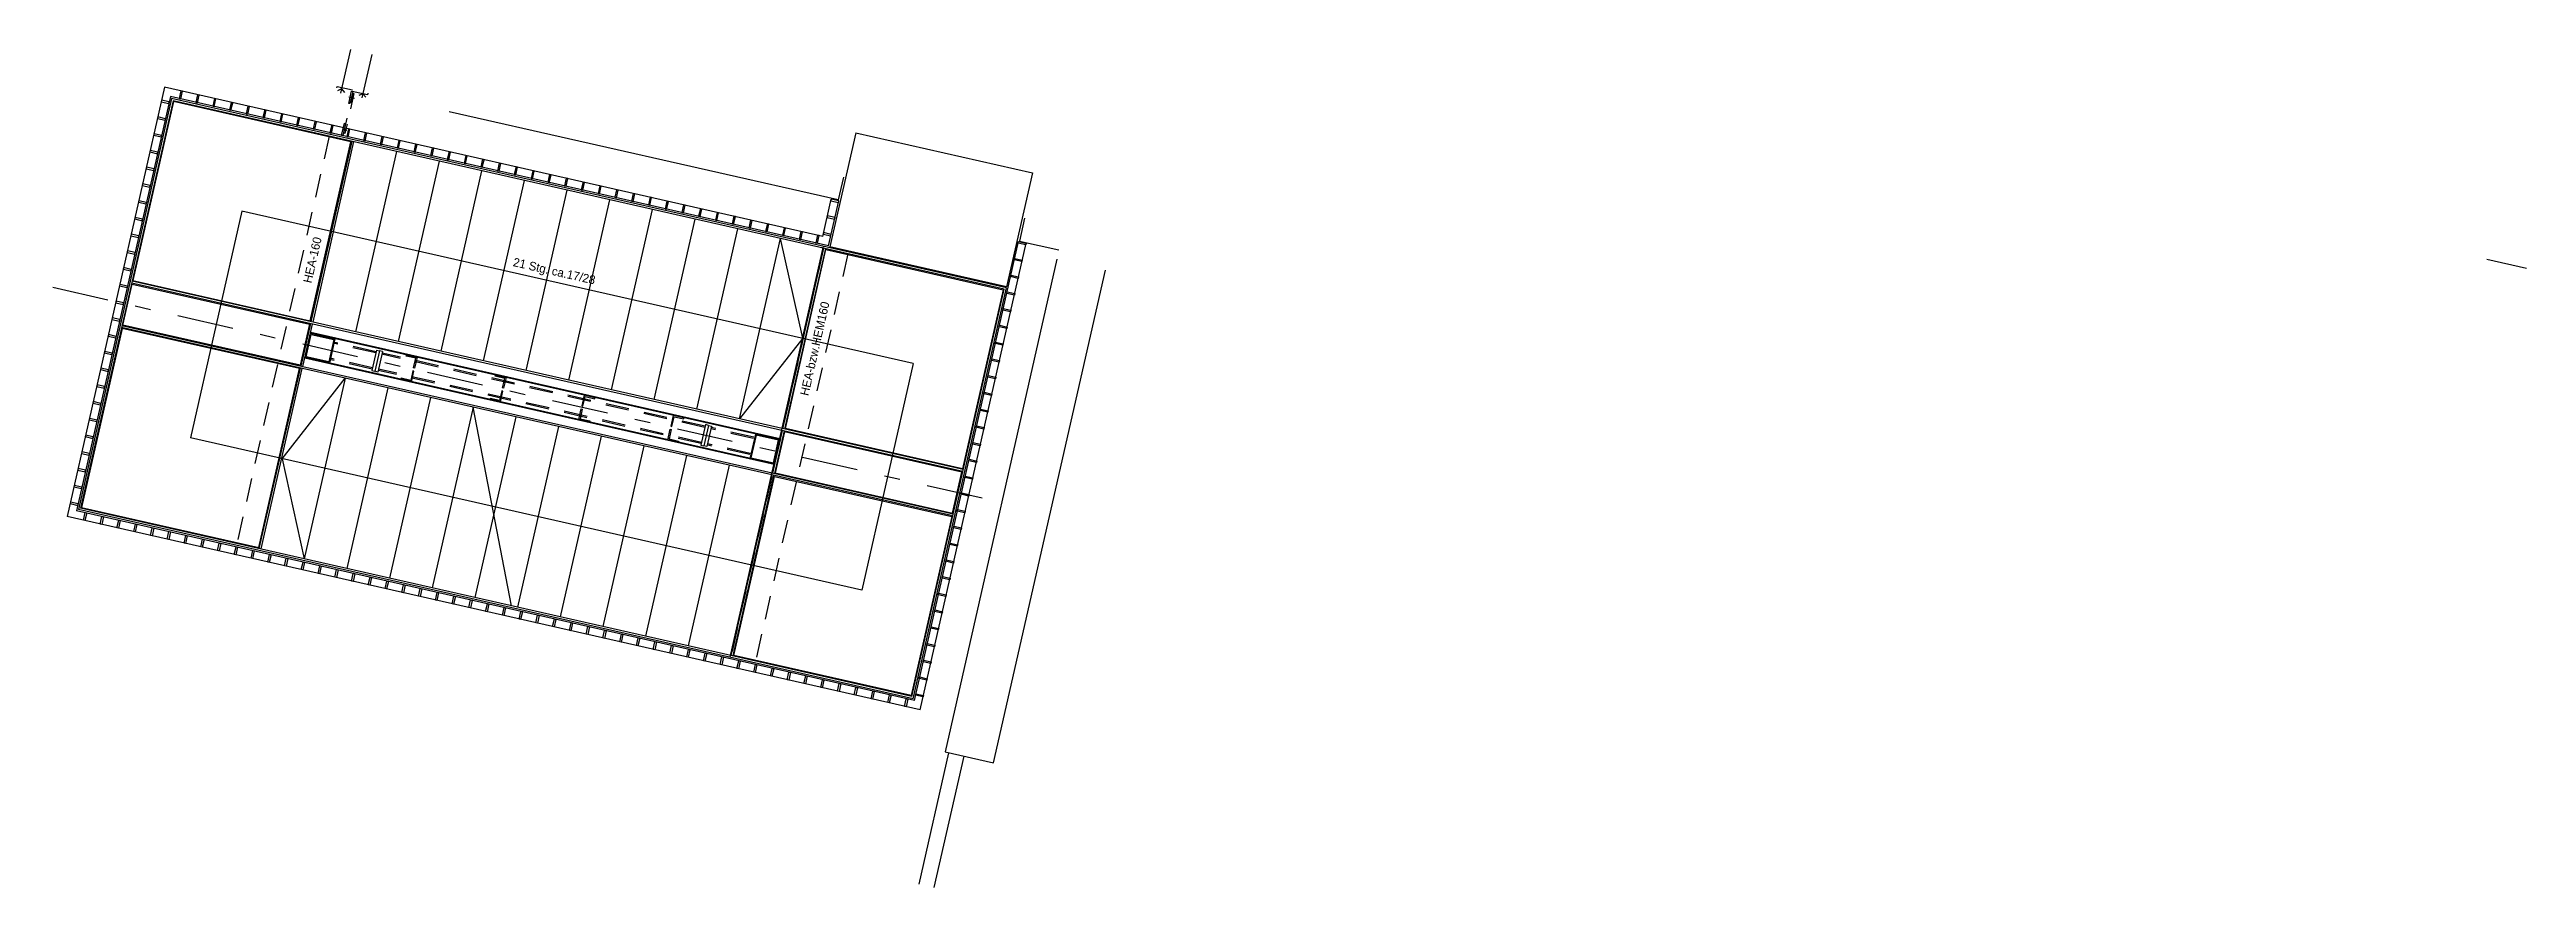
# Model space of a CAD drawing. Header units: metres. Extents: x -7 to 99688, y -10762 to -90.
# Drawn here: x 133.42 to 149.28, y -127.79 to -122.42 of the extents above; entities that cross this region are included whole.
import ezdxf

# ---------------------------------------------------------------- set-up
doc = ezdxf.new("R2010")
doc.units = ezdxf.units.M
doc.header["$LTSCALE"] = 0.03
for name, pattern in [('G1', [0.18, 0.12, -0.06]), ('STRICHLINIE', [0.75, 0.5, -0.25]), ('STRICHPUNKT', [24, 12, -6, 0, -6])]:
    doc.linetypes.add(name, pattern=pattern)
for name, color, linetype in [('A_ACHSEN', 1, 'STRICHPUNKT'), ('A_ansicht', 9, 'CONTINUOUS'), ('A_ansicht_verdeckt', 8, 'STRICHLINIE'), ('A_Gitterrost', 3, 'CONTINUOUS'), ('A_Stahl', 5, 'CONTINUOUS'), ('A_text', 5, 'CONTINUOUS'), ('A_türen', 9, 'CONTINUOUS'), ('A_wände', 6, 'CONTINUOUS'), ('CKMA0002', 2, 'CONTINUOUS')]:
    doc.layers.add(name, color=color, linetype=linetype)
doc.styles.get("Standard").update_dxf_attribs({"font": 'txt', "height": 1})

msp = doc.modelspace()

# ---------------------------------------------------------------- texts
at = {"layer": 'A_text', "color": 3, "char_height": 0.055125, "attachment_point": 1}
for s, insert, rotation in [('HEA-160', (135.04718, -123.9097), 77.221097), ('21 Stg. ca.17/28', (136.39987, -123.75456), 347.221097), ('HEA-bzw.HEM160', (138.22841, -124.63123), 77.221097)]:
    msp.add_mtext(s, dxfattribs=dict(at, insert=insert, rotation=rotation))

# ---------------------------------------------------------------- linework, layer by layer
at = {"layer": 'A_ACHSEN'}
msp.add_line((139.39469, -125.29633), (133.42411, -123.94216), dxfattribs=at)
at = {"layer": 'A_ansicht'}
for p, q in [((134.16063, -122.6634), (133.53688, -125.41355)), ((134.19834, -122.72322), (133.5967, -125.37585)), ((138.37395, -123.61901), (134.16063, -122.6634)), ((138.41166, -123.67883), (134.19834, -122.72322)), ((135.35936, -123.00911), (135.09703, -124.16573)), ((135.37106, -123.01176), (135.10873, -124.16838)), ((135.38425, -124.23087), (135.64658, -123.07425)), ((135.65732, -124.29281), (135.91965, -123.13619)), ((135.93038, -124.35474), (136.19271, -123.19812)), ((136.20345, -124.41667), (136.46578, -123.26005)), ((136.47651, -124.47861), (136.73884, -123.32199)), ((134.65586, -123.45761), (134.32651, -124.90973)), ((138.95423, -124.43251), (134.65586, -123.45761)), ((136.74958, -124.54054), (137.01191, -123.38392)), ((137.02264, -124.60247), (137.28497, -123.44585)), ((137.29571, -124.6644), (137.55804, -123.50778)), ((138.37395, -123.61901), (138.42815, -123.38008)), ((138.41166, -123.67883), (138.47714, -123.39119)), ((137.56877, -124.72634), (137.8311, -123.56972)), ((137.78267, -126.315), (138.37988, -123.68188)), ((137.84183, -124.78827), (138.10416, -123.63165)), ((138.24631, -124.27092), (138.10417, -123.63165)), ((138.96073, -126.59245), (139.62738, -123.65208)), ((138.99843, -126.65227), (139.67614, -123.66313)), ((138.37967, -123.69414), (138.11734, -124.85076)), ((138.39137, -123.69679), (138.12904, -124.85341)), ((135.09437, -124.17743), (135.03244, -124.4505)), ((135.10608, -124.18009), (135.04414, -124.45315)), ((138.09897, -124.92042), (135.09524, -124.23915)), ((138.24631, -124.27092), (137.84184, -124.78827)), ((134.76678, -125.61846), (135.02975, -124.46199)), ((134.77848, -125.62113), (135.04145, -124.46465)), ((138.06358, -125.07646), (135.05985, -124.39519)), ((138.95401, -124.43349), (138.62488, -125.88463)), ((134.91298, -125.04275), (135.31701, -124.52735)), ((135.31701, -124.52735), (135.05468, -125.68397)), ((135.59007, -124.58928), (135.32775, -125.7459)), ((135.86314, -124.65122), (135.60081, -125.80783)), ((136.1362, -124.71315), (135.87387, -125.86977)), ((136.38234, -125.98509), (136.13618, -124.71315)), ((136.40927, -124.77508), (136.14694, -125.9317)), ((138.62488, -125.88463), (134.32651, -124.90973)), ((136.68233, -124.83701), (136.42, -125.99363)), ((136.9554, -124.89895), (136.69307, -126.05557)), ((138.11468, -124.86246), (138.05275, -125.13553)), ((138.12639, -124.86512), (138.06445, -125.13818)), ((134.91298, -125.04275), (135.05468, -125.68397)), ((137.22846, -124.96088), (136.96613, -126.1175)), ((137.50153, -125.02281), (137.2392, -126.17943)), ((137.77459, -125.08475), (137.51226, -126.24137)), ((137.78853, -126.30383), (138.05022, -125.14706)), ((137.80024, -126.30647), (138.06193, -125.14971)), ((138.99843, -126.65227), (133.53688, -125.41355)), ((138.96073, -126.59245), (133.5967, -125.37585))]:
    msp.add_line(p, q, dxfattribs=at)
at = {"layer": 'A_ansicht', "color": 2}
for p, q in [((134.20588, -122.73518), (133.60866, -125.36831)), ((139.5504, -123.94736), (134.20588, -122.73518)), ((134.21493, -122.74954), (133.62302, -125.35926)), ((139.53604, -123.95641), (134.21493, -122.74954)), ((139.27105, -125.12474), (133.94994, -123.91787)), ((139.27371, -125.11303), (133.9526, -123.90616)), ((138.94414, -126.56613), (139.53604, -123.95641)), ((138.95319, -126.58048), (139.5504, -123.94736)), ((139.20647, -125.4095), (133.88535, -124.20264)), ((139.20912, -125.3978), (133.88801, -124.19094)), ((138.95319, -126.58048), (133.60866, -125.36831)), ((138.94414, -126.56613), (133.62302, -125.35926))]:
    msp.add_line(p, q, dxfattribs=at)
at = {"layer": 'A_ansicht', "linetype": 'G1', "ltscale": 0.2}
for points in [[(135.26632, -122.65784), (135.46136, -122.70208), (135.45919, -122.71165), (135.26415, -122.66741)], [(135.3664, -122.70257), (135.37329, -122.70413), (135.31533, -122.95965), (135.30845, -122.95809)], [(135.35823, -122.68875), (135.36511, -122.69031), (135.34742, -122.76833), (135.34053, -122.76677)], [(135.31174, -122.89372), (135.31863, -122.89528), (135.30093, -122.9733), (135.29404, -122.97173)]]:
    msp.add_lwpolyline(points, close=True, dxfattribs=at)
at = {"layer": 'A_ansicht_verdeckt', "linetype": 'STRICHLINIE', "ltscale": 10}
for p, q in [((135.21502, -122.97637), (134.62312, -125.58609)), ((138.37967, -123.69414), (137.78776, -126.30385)), ((138.5357, -123.72953), (137.9438, -126.33924)), ((135.51264, -124.36505), (135.23957, -124.30311)), ((135.51441, -124.35724), (135.24134, -124.29531)), ((135.48919, -124.46842), (135.21613, -124.40649)), ((135.49096, -124.46062), (135.2179, -124.39868)), ((135.51673, -124.347), (135.48687, -124.47866)), ((135.48687, -124.47866), (135.50637, -124.48308)), ((135.53623, -124.35143), (135.50637, -124.48308)), ((135.51673, -124.347), (135.53623, -124.35143)), ((135.55574, -124.35585), (135.52588, -124.48751)), ((137.59571, -124.94619), (135.5282, -124.47727)), ((137.59748, -124.93839), (135.52997, -124.46947)), ((135.55574, -124.35585), (135.53623, -124.35143)), ((137.61916, -124.84282), (135.55165, -124.37389)), ((137.62093, -124.83502), (135.55342, -124.36609)), ((135.52588, -124.48751), (135.50637, -124.48308)), ((137.62325, -124.82478), (137.59339, -124.95643)), ((137.59339, -124.95643), (137.61289, -124.96086)), ((137.64275, -124.8292), (137.61289, -124.96086)), ((137.64275, -124.8292), (137.62325, -124.82478)), ((137.66226, -124.83362), (137.6324, -124.96528)), ((137.90778, -125.01697), (137.63472, -124.95504)), ((137.90955, -125.00917), (137.63649, -124.94724)), ((137.64275, -124.8292), (137.66226, -124.83362)), ((137.93123, -124.9136), (137.65817, -124.85167)), ((137.933, -124.9058), (137.65993, -124.84386)), ((137.6324, -124.96528), (137.61289, -124.96086))]:
    msp.add_line(p, q, dxfattribs=at)
at = {"layer": 'A_Gitterrost'}
for p, q in [((135.33946, -122.72551), (135.37566, -122.73372)), ((135.30003, -122.93208), (135.32726, -122.93825)), ((138.58622, -122.95438), (138.4203, -123.68592)), ((138.58622, -122.95438), (139.71742, -123.21094)), ((139.71742, -123.21094), (139.5515, -123.94249)), ((139.5515, -123.94249), (138.4203, -123.68592))]:
    msp.add_line(p, q, dxfattribs=at)
for points in [[(133.95834, -123.90234), (135.09326, -124.15975), (135.35337, -123.01288), (134.21846, -122.75547)], [(139.26994, -125.10705), (138.13502, -124.84964), (138.39514, -123.70277), (139.53006, -123.96018)], [(135.02867, -124.44452), (133.89375, -124.18711), (133.95347, -123.9238), (135.08839, -124.1812)], [(135.02372, -124.46596), (133.88889, -124.20857), (133.62877, -125.35544), (134.7636, -125.61282)], [(135.09569, -124.2372), (138.09942, -124.91847), (138.09986, -124.91652), (135.09613, -124.23526)], [(135.05941, -124.39714), (138.06314, -125.07841), (138.0627, -125.08036), (135.05897, -124.39909)], [(138.07044, -125.13441), (139.20535, -125.39182), (139.26507, -125.12851), (138.13016, -124.8711)], [(138.06565, -125.15589), (139.20048, -125.41328), (138.94037, -126.56015), (137.80553, -126.30276)]]:
    msp.add_lwpolyline(points, close=True, dxfattribs=at)
for points in [[(135.67328, -124.53432), (135.74154, -124.5498), (135.75703, -124.48154), (135.7502, -124.47999), (135.73626, -124.54143), (135.67483, -124.52749), (135.67328, -124.53432)], [(135.70867, -124.37828), (135.77693, -124.39377), (135.76145, -124.46203), (135.75462, -124.46048), (135.76856, -124.39904), (135.70712, -124.38511), (135.70867, -124.37828)], [(136.24282, -124.6635), (136.31108, -124.67898), (136.32657, -124.61071), (136.31974, -124.60916), (136.3058, -124.6706), (136.24436, -124.65667), (136.24282, -124.6635)], [(136.27821, -124.50746), (136.34647, -124.52294), (136.33099, -124.59121), (136.32416, -124.58966), (136.3381, -124.52822), (136.27666, -124.51429), (136.27821, -124.50746)], [(136.91601, -124.65212), (136.84774, -124.63663), (136.83226, -124.7049), (136.83909, -124.70645), (136.85302, -124.64501), (136.91446, -124.65894), (136.91601, -124.65212)], [(136.88062, -124.80815), (136.81235, -124.79267), (136.82784, -124.7244), (136.83466, -124.72595), (136.82073, -124.78739), (136.88217, -124.80133), (136.88062, -124.80815)], [(137.48555, -124.78129), (137.41728, -124.76581), (137.4018, -124.83408), (137.40863, -124.83562), (137.42256, -124.77418), (137.484, -124.78812), (137.48555, -124.78129)], [(137.45016, -124.93733), (137.38189, -124.92185), (137.39738, -124.85358), (137.4042, -124.85513), (137.39027, -124.91657), (137.45171, -124.9305), (137.45016, -124.93733)]]:
    msp.add_lwpolyline(points, dxfattribs=at)
at = {"layer": 'A_Stahl'}
for points in [[(134.26513, -122.68709), (134.25407, -122.73585), (134.26382, -122.73807), (134.27488, -122.6893), (134.26513, -122.68709)], [(134.3724, -122.71142), (134.36135, -122.76019), (134.3711, -122.7624), (134.38216, -122.71364), (134.3724, -122.71142)], [(134.47968, -122.73575), (134.46862, -122.78452), (134.47837, -122.78673), (134.48943, -122.73797), (134.47968, -122.73575)], [(134.16626, -122.86463), (134.1175, -122.85357), (134.11529, -122.86332), (134.16405, -122.87438), (134.16626, -122.86463)], [(134.19059, -122.75736), (134.14183, -122.7463), (134.13962, -122.75605), (134.18838, -122.76711), (134.19059, -122.75736)], [(134.58696, -122.76009), (134.5759, -122.80885), (134.58565, -122.81106), (134.59671, -122.7623), (134.58696, -122.76009)], [(134.69423, -122.78442), (134.68317, -122.83318), (134.69292, -122.83539), (134.70398, -122.78663), (134.69423, -122.78442)], [(134.80151, -122.80875), (134.79045, -122.85751), (134.8002, -122.85972), (134.81126, -122.81096), (134.80151, -122.80875)], [(134.90878, -122.83308), (134.89772, -122.88184), (134.90747, -122.88405), (134.91853, -122.83529), (134.90878, -122.83308)], [(135.01606, -122.85741), (135.005, -122.90617), (135.01475, -122.90838), (135.02581, -122.85962), (135.01606, -122.85741)], [(135.12333, -122.88174), (135.11227, -122.9305), (135.12203, -122.93271), (135.13308, -122.88395), (135.12333, -122.88174)], [(134.14193, -122.97191), (134.09317, -122.96085), (134.09096, -122.9706), (134.13972, -122.98166), (134.14193, -122.97191)], [(135.23061, -122.90607), (135.21955, -122.95483), (135.2293, -122.95704), (135.24036, -122.90828), (135.23061, -122.90607)], [(135.33788, -122.9304), (135.32682, -122.97916), (135.33658, -122.98137), (135.34764, -122.93261), (135.33788, -122.9304)], [(135.44516, -122.95473), (135.4341, -123.00349), (135.44385, -123.00571), (135.45491, -122.95694), (135.44516, -122.95473)], [(135.55243, -122.97906), (135.54137, -123.02782), (135.55113, -123.03004), (135.56219, -122.98127), (135.55243, -122.97906)], [(135.65971, -123.00339), (135.64865, -123.05216), (135.6584, -123.05437), (135.66946, -123.00561), (135.65971, -123.00339)], [(135.76698, -123.02772), (135.75593, -123.07649), (135.76568, -123.0787), (135.77674, -123.02994), (135.76698, -123.02772)], [(135.87426, -123.05206), (135.8632, -123.10082), (135.87295, -123.10303), (135.88401, -123.05427), (135.87426, -123.05206)], [(134.09327, -123.18646), (134.04451, -123.1754), (134.0423, -123.18515), (134.09106, -123.19621), (134.09327, -123.18646)], [(134.1176, -123.07918), (134.06884, -123.06812), (134.06663, -123.07787), (134.11539, -123.08893), (134.1176, -123.07918)], [(135.98154, -123.07639), (135.97048, -123.12515), (135.98023, -123.12736), (135.99129, -123.0786), (135.98154, -123.07639)], [(136.08881, -123.10072), (136.07775, -123.14948), (136.0875, -123.15169), (136.09856, -123.10293), (136.08881, -123.10072)], [(136.19609, -123.12505), (136.18503, -123.17381), (136.19478, -123.17602), (136.20584, -123.12726), (136.19609, -123.12505)], [(136.30336, -123.14938), (136.2923, -123.19814), (136.30205, -123.20035), (136.31311, -123.15159), (136.30336, -123.14938)], [(136.41064, -123.17371), (136.39958, -123.22247), (136.40933, -123.22468), (136.42039, -123.17592), (136.41064, -123.17371)], [(136.51791, -123.19804), (136.50685, -123.2468), (136.51661, -123.24901), (136.52767, -123.20025), (136.51791, -123.19804)], [(134.06894, -123.29373), (134.02018, -123.28267), (134.01797, -123.29242), (134.06673, -123.30348), (134.06894, -123.29373)], [(136.62519, -123.22237), (136.61413, -123.27113), (136.62388, -123.27334), (136.63494, -123.22458), (136.62519, -123.22237)], [(136.73246, -123.2467), (136.7214, -123.29546), (136.73116, -123.29768), (136.74222, -123.24891), (136.73246, -123.2467)], [(136.83974, -123.27103), (136.82868, -123.31979), (136.83843, -123.32201), (136.84949, -123.27324), (136.83974, -123.27103)], [(136.94701, -123.29536), (136.93595, -123.34413), (136.94571, -123.34634), (136.95677, -123.29758), (136.94701, -123.29536)], [(137.05429, -123.31969), (137.04323, -123.36846), (137.05298, -123.37067), (137.06404, -123.32191), (137.05429, -123.31969)], [(137.16157, -123.34403), (137.15051, -123.39279), (137.16026, -123.395), (137.17132, -123.34624), (137.16157, -123.34403)], [(137.26884, -123.36836), (137.25778, -123.41712), (137.26753, -123.41933), (137.27859, -123.37057), (137.26884, -123.36836)], [(134.02028, -123.50828), (133.97152, -123.49722), (133.9693, -123.50698), (134.01807, -123.51804), (134.02028, -123.50828)], [(134.04461, -123.40101), (133.99585, -123.38995), (133.99364, -123.3997), (134.0424, -123.41076), (134.04461, -123.40101)], [(137.37612, -123.39269), (137.36506, -123.44145), (137.37481, -123.44366), (137.38587, -123.3949), (137.37612, -123.39269)], [(137.48339, -123.41702), (137.47233, -123.46578), (137.48208, -123.46799), (137.49314, -123.41923), (137.48339, -123.41702)], [(137.59067, -123.44135), (137.57961, -123.49011), (137.58936, -123.49232), (137.60042, -123.44356), (137.59067, -123.44135)], [(137.69794, -123.46568), (137.68688, -123.51444), (137.69663, -123.51665), (137.70769, -123.46789), (137.69794, -123.46568)], [(137.80522, -123.49001), (137.79416, -123.53877), (137.80391, -123.54098), (137.81497, -123.49222), (137.80522, -123.49001)], [(137.91249, -123.51434), (137.90143, -123.5631), (137.91119, -123.56531), (137.92225, -123.51655), (137.91249, -123.51434)], [(138.45281, -123.49847), (138.40405, -123.48741), (138.40183, -123.49716), (138.45059, -123.50822), (138.45281, -123.49847)], [(138.47714, -123.39119), (138.42838, -123.38013), (138.42616, -123.38989), (138.47493, -123.40095), (138.47714, -123.39119)], [(133.99595, -123.61556), (133.94719, -123.6045), (133.94497, -123.61425), (133.99374, -123.62531), (133.99595, -123.61556)], [(138.01977, -123.53867), (138.00871, -123.58743), (138.01846, -123.58965), (138.02952, -123.54088), (138.01977, -123.53867)], [(138.12704, -123.563), (138.11598, -123.61176), (138.12574, -123.61398), (138.1368, -123.56521), (138.12704, -123.563)], [(138.23432, -123.58733), (138.22326, -123.6361), (138.23301, -123.63831), (138.24407, -123.58955), (138.23432, -123.58733)], [(138.34159, -123.61166), (138.33053, -123.66043), (138.34029, -123.66264), (138.35135, -123.61388), (138.34159, -123.61166)], [(138.42848, -123.60574), (138.37971, -123.59468), (138.3775, -123.60444), (138.42626, -123.6155), (138.42848, -123.60574)], [(139.62738, -123.65208), (139.67614, -123.66313), (139.67393, -123.67289), (139.62516, -123.66183), (139.62738, -123.65208)], [(133.94729, -123.83011), (133.89852, -123.81905), (133.89631, -123.8288), (133.94507, -123.83986), (133.94729, -123.83011)], [(133.97162, -123.72283), (133.92286, -123.71177), (133.92064, -123.72153), (133.9694, -123.73259), (133.97162, -123.72283)], [(139.60304, -123.75935), (139.65181, -123.77041), (139.64959, -123.78016), (139.60083, -123.7691), (139.60304, -123.75935)], [(133.92295, -123.93738), (133.87419, -123.92632), (133.87198, -123.93608), (133.92074, -123.94714), (133.92295, -123.93738)], [(139.55438, -123.9739), (139.60314, -123.98496), (139.60093, -123.99471), (139.55217, -123.98365), (139.55438, -123.9739)], [(139.57871, -123.86663), (139.62748, -123.87769), (139.62526, -123.88744), (139.5765, -123.87638), (139.57871, -123.86663)], [(133.87429, -124.15194), (133.82553, -124.14088), (133.82332, -124.15063), (133.87208, -124.16169), (133.87429, -124.15194)], [(133.89862, -124.04466), (133.84986, -124.0336), (133.84765, -124.04335), (133.89641, -124.05441), (133.89862, -124.04466)], [(139.53005, -124.08118), (139.57881, -124.09224), (139.5766, -124.10199), (139.52784, -124.09093), (139.53005, -124.08118)], [(133.84996, -124.25921), (133.8012, -124.24815), (133.79899, -124.2579), (133.84775, -124.26896), (133.84996, -124.25921)], [(139.48139, -124.29573), (139.53015, -124.30679), (139.52794, -124.31654), (139.47918, -124.30548), (139.48139, -124.29573)], [(139.50572, -124.18845), (139.55448, -124.19951), (139.55227, -124.20926), (139.50351, -124.1982), (139.50572, -124.18845)], [(133.8013, -124.47376), (133.75254, -124.4627), (133.75033, -124.47245), (133.79909, -124.48351), (133.8013, -124.47376)], [(133.82563, -124.36649), (133.77687, -124.35543), (133.77466, -124.36518), (133.82342, -124.37624), (133.82563, -124.36649)], [(139.45706, -124.403), (139.50582, -124.41406), (139.50361, -124.42381), (139.45485, -124.41276), (139.45706, -124.403)], [(133.77697, -124.58104), (133.72821, -124.56998), (133.726, -124.57973), (133.77476, -124.59079), (133.77697, -124.58104)], [(139.4084, -124.61755), (139.45716, -124.62861), (139.45495, -124.63837), (139.40619, -124.62731), (139.4084, -124.61755)], [(139.43273, -124.51028), (139.48149, -124.52134), (139.47928, -124.53109), (139.43052, -124.52003), (139.43273, -124.51028)], [(133.72831, -124.79559), (133.67955, -124.78453), (133.67733, -124.79428), (133.7261, -124.80534), (133.72831, -124.79559)], [(133.75264, -124.68831), (133.70388, -124.67725), (133.70167, -124.68701), (133.75043, -124.69806), (133.75264, -124.68831)], [(139.38407, -124.72483), (139.43283, -124.73589), (139.43062, -124.74564), (139.38186, -124.73458), (139.38407, -124.72483)], [(133.70398, -124.90286), (133.65522, -124.8918), (133.653, -124.90156), (133.70177, -124.91262), (133.70398, -124.90286)], [(139.33541, -124.93938), (139.38417, -124.95044), (139.38196, -124.96019), (139.33319, -124.94913), (139.33541, -124.93938)], [(139.35974, -124.8321), (139.4085, -124.84316), (139.40629, -124.85292), (139.35752, -124.84186), (139.35974, -124.8321)], [(133.65532, -125.11741), (133.60655, -125.10635), (133.60434, -125.11611), (133.6531, -125.12717), (133.65532, -125.11741)], [(133.67965, -125.01014), (133.63088, -124.99908), (133.62867, -125.00883), (133.67743, -125.01989), (133.67965, -125.01014)], [(139.31107, -125.04666), (139.35984, -125.05771), (139.35762, -125.06747), (139.30886, -125.05641), (139.31107, -125.04666)], [(133.63098, -125.22469), (133.58222, -125.21363), (133.58001, -125.22338), (133.62877, -125.23444), (133.63098, -125.22469)], [(139.26241, -125.26121), (139.31117, -125.27227), (139.30896, -125.28202), (139.2602, -125.27096), (139.26241, -125.26121)], [(139.28674, -125.15393), (139.33551, -125.16499), (139.33329, -125.17474), (139.28453, -125.16368), (139.28674, -125.15393)], [(133.60665, -125.33196), (133.55789, -125.32091), (133.55568, -125.33066), (133.60444, -125.34172), (133.60665, -125.33196)], [(133.64137, -125.43725), (133.65243, -125.38849), (133.66218, -125.3907), (133.65113, -125.43947), (133.64137, -125.43725)], [(133.74865, -125.46158), (133.75971, -125.41282), (133.76946, -125.41503), (133.7584, -125.4638), (133.74865, -125.46158)], [(139.23808, -125.36848), (139.28684, -125.37954), (139.28463, -125.38929), (139.23587, -125.37823), (139.23808, -125.36848)], [(133.85592, -125.48591), (133.86698, -125.43715), (133.87674, -125.43937), (133.86568, -125.48813), (133.85592, -125.48591)], [(133.9632, -125.51025), (133.97426, -125.46148), (133.98401, -125.4637), (133.97295, -125.51246), (133.9632, -125.51025)], [(134.07047, -125.53458), (134.08153, -125.48582), (134.09129, -125.48803), (134.08023, -125.53679), (134.07047, -125.53458)], [(134.17775, -125.55891), (134.18881, -125.51015), (134.19856, -125.51236), (134.1875, -125.56112), (134.17775, -125.55891)], [(134.28503, -125.58324), (134.29608, -125.53448), (134.30584, -125.53669), (134.29478, -125.58545), (134.28503, -125.58324)], [(134.3923, -125.60757), (134.40336, -125.55881), (134.41311, -125.56102), (134.40205, -125.60978), (134.3923, -125.60757)], [(134.49958, -125.6319), (134.51064, -125.58314), (134.52039, -125.58535), (134.50933, -125.63411), (134.49958, -125.6319)], [(139.18942, -125.58303), (139.23818, -125.59409), (139.23597, -125.60384), (139.18721, -125.59278), (139.18942, -125.58303)], [(139.21375, -125.47576), (139.26251, -125.48682), (139.2603, -125.49657), (139.21154, -125.48551), (139.21375, -125.47576)], [(134.60685, -125.65623), (134.61791, -125.60747), (134.62766, -125.60968), (134.6166, -125.65844), (134.60685, -125.65623)], [(134.71413, -125.68056), (134.72519, -125.6318), (134.73494, -125.63401), (134.72388, -125.68277), (134.71413, -125.68056)], [(134.8214, -125.70489), (134.83246, -125.65613), (134.84221, -125.65834), (134.83115, -125.7071), (134.8214, -125.70489)], [(134.92868, -125.72922), (134.93974, -125.68046), (134.94949, -125.68267), (134.93843, -125.73144), (134.92868, -125.72922)], [(135.03595, -125.75355), (135.04701, -125.70479), (135.05677, -125.707), (135.04571, -125.75577), (135.03595, -125.75355)], [(135.14323, -125.77788), (135.15429, -125.72912), (135.16404, -125.73134), (135.15298, -125.7801), (135.14323, -125.77788)], [(139.16509, -125.69031), (139.21385, -125.70137), (139.21164, -125.71112), (139.16288, -125.70006), (139.16509, -125.69031)], [(135.2505, -125.80222), (135.26156, -125.75345), (135.27132, -125.75567), (135.26026, -125.80443), (135.2505, -125.80222)], [(135.35778, -125.82655), (135.36884, -125.77779), (135.37859, -125.78), (135.36753, -125.82876), (135.35778, -125.82655)], [(135.46505, -125.85088), (135.47611, -125.80212), (135.48587, -125.80433), (135.47481, -125.85309), (135.46505, -125.85088)], [(135.57233, -125.87521), (135.58339, -125.82645), (135.59314, -125.82866), (135.58208, -125.87742), (135.57233, -125.87521)], [(135.67961, -125.89954), (135.69067, -125.85078), (135.70042, -125.85299), (135.68936, -125.90175), (135.67961, -125.89954)], [(135.78688, -125.92387), (135.79794, -125.87511), (135.80769, -125.87732), (135.79663, -125.92608), (135.78688, -125.92387)], [(135.89416, -125.9482), (135.90522, -125.89944), (135.91497, -125.90165), (135.90391, -125.95041), (135.89416, -125.9482)], [(139.11643, -125.90486), (139.16519, -125.91592), (139.16298, -125.92567), (139.11422, -125.91461), (139.11643, -125.90486)], [(139.14076, -125.79758), (139.18952, -125.80864), (139.18731, -125.81839), (139.13855, -125.80734), (139.14076, -125.79758)], [(136.00143, -125.97253), (136.01249, -125.92377), (136.02224, -125.92598), (136.01118, -125.97474), (136.00143, -125.97253)], [(136.10871, -125.99686), (136.11977, -125.9481), (136.12952, -125.95031), (136.11846, -125.99907), (136.10871, -125.99686)], [(136.21598, -126.02119), (136.22704, -125.97243), (136.23679, -125.97464), (136.22573, -126.02341), (136.21598, -126.02119)], [(136.32326, -126.04552), (136.33432, -125.99676), (136.34407, -125.99897), (136.33301, -126.04774), (136.32326, -126.04552)], [(136.43053, -126.06985), (136.44159, -126.02109), (136.45135, -126.02331), (136.44029, -126.07207), (136.43053, -126.06985)], [(136.53781, -126.09419), (136.54887, -126.04542), (136.55862, -126.04764), (136.54756, -126.0964), (136.53781, -126.09419)], [(139.0921, -126.01213), (139.14086, -126.02319), (139.13865, -126.03295), (139.08989, -126.02189), (139.0921, -126.01213)], [(136.64508, -126.11852), (136.65614, -126.06976), (136.6659, -126.07197), (136.65484, -126.12073), (136.64508, -126.11852)], [(136.75236, -126.14285), (136.76342, -126.09409), (136.77317, -126.0963), (136.76211, -126.14506), (136.75236, -126.14285)], [(136.85964, -126.16718), (136.87069, -126.11842), (136.88045, -126.12063), (136.86939, -126.16939), (136.85964, -126.16718)], [(136.96691, -126.19151), (136.97797, -126.14275), (136.98772, -126.14496), (136.97666, -126.19372), (136.96691, -126.19151)], [(137.07419, -126.21584), (137.08525, -126.16708), (137.095, -126.16929), (137.08394, -126.21805), (137.07419, -126.21584)], [(137.18146, -126.24017), (137.19252, -126.19141), (137.20227, -126.19362), (137.19121, -126.24238), (137.18146, -126.24017)], [(137.28874, -126.2645), (137.2998, -126.21574), (137.30955, -126.21795), (137.29849, -126.26671), (137.28874, -126.2645)], [(139.04344, -126.22668), (139.0922, -126.23774), (139.08999, -126.2475), (139.04122, -126.23644), (139.04344, -126.22668)], [(139.06777, -126.11941), (139.11653, -126.13047), (139.11432, -126.14022), (139.06555, -126.12916), (139.06777, -126.11941)], [(137.39601, -126.28883), (137.40707, -126.24007), (137.41682, -126.24228), (137.40576, -126.29104), (137.39601, -126.28883)], [(137.50329, -126.31316), (137.51435, -126.2644), (137.5241, -126.26661), (137.51304, -126.31538), (137.50329, -126.31316)], [(137.61056, -126.33749), (137.62162, -126.28873), (137.63137, -126.29094), (137.62032, -126.33971), (137.61056, -126.33749)], [(137.71784, -126.36182), (137.7289, -126.31306), (137.73865, -126.31528), (137.72759, -126.36404), (137.71784, -126.36182)], [(137.82511, -126.38616), (137.83617, -126.33739), (137.84593, -126.33961), (137.83487, -126.38837), (137.82511, -126.38616)], [(137.93239, -126.41049), (137.94345, -126.36172), (137.9532, -126.36394), (137.94214, -126.4127), (137.93239, -126.41049)], [(139.0191, -126.33396), (139.06787, -126.34502), (139.06565, -126.35477), (139.01689, -126.34371), (139.0191, -126.33396)], [(138.03966, -126.43482), (138.05072, -126.38606), (138.06048, -126.38827), (138.04942, -126.43703), (138.03966, -126.43482)], [(138.14694, -126.45915), (138.158, -126.41039), (138.16775, -126.4126), (138.15669, -126.46136), (138.14694, -126.45915)], [(138.25422, -126.48348), (138.26527, -126.43472), (138.27503, -126.43693), (138.26397, -126.48569), (138.25422, -126.48348)], [(138.36149, -126.50781), (138.37255, -126.45905), (138.3823, -126.46126), (138.37124, -126.51002), (138.36149, -126.50781)], [(138.46877, -126.53214), (138.47983, -126.48338), (138.48958, -126.48559), (138.47852, -126.53435), (138.46877, -126.53214)], [(138.57604, -126.55647), (138.5871, -126.50771), (138.59685, -126.50992), (138.58579, -126.55868), (138.57604, -126.55647)], [(138.68332, -126.5808), (138.69438, -126.53204), (138.70413, -126.53425), (138.69307, -126.58301), (138.68332, -126.5808)], [(138.99477, -126.44124), (139.04354, -126.45229), (139.04132, -126.46205), (138.99256, -126.45099), (138.99477, -126.44124)], [(138.79059, -126.60513), (138.80165, -126.55637), (138.8114, -126.55858), (138.80034, -126.60735), (138.79059, -126.60513)], [(138.89787, -126.62946), (138.90893, -126.5807), (138.91868, -126.58291), (138.90762, -126.63168), (138.89787, -126.62946)], [(138.97044, -126.54851), (139.0192, -126.55957), (139.01699, -126.56932), (138.96823, -126.55826), (138.97044, -126.54851)]]:
    msp.add_lwpolyline(points, dxfattribs=at)
for points in [[(135.09524, -124.23915), (135.25128, -124.27454), (135.21589, -124.43058), (135.05985, -124.39519)], [(135.09977, -124.24633), (135.2441, -124.27907), (135.21137, -124.4234), (135.06703, -124.39067)], [(138.09897, -124.92042), (137.94294, -124.88503), (137.90755, -125.04107), (138.06358, -125.07646)], [(138.0918, -124.92495), (137.94746, -124.89221), (137.91472, -125.03654), (138.05906, -125.06928)]]:
    msp.add_lwpolyline(points, close=True, dxfattribs=at)
at = {"layer": 'A_türen', "color": 10}
for p, q in [((138.99065, -127.76776), (139.18146, -126.92655)), ((139.08817, -127.78988), (139.27898, -126.94867))]:
    msp.add_line(p, q, dxfattribs=at)
at = {"layer": 'A_wände', "linetype": 'Continuous'}
for p, q in [((138.47315, -123.38512), (135.98157, -122.81997)), ((138.50632, -123.23884), (138.47315, -123.38512)), ((139.66678, -123.50207), (139.63359, -123.64835)), ((139.63359, -123.64835), (139.88639, -123.70568)), ((149.02901, -123.76504), (149.28181, -123.82237))]:
    msp.add_line(p, q, dxfattribs=at)
at = {"layer": 'A_wände'}
for p, q in [((139.87318, -123.76391), (139.15707, -126.92101)), ((139.46822, -126.99159), (140.18432, -123.83448)), ((139.15707, -126.92101), (139.46822, -126.99159))]:
    msp.add_line(p, q, dxfattribs=at)
at = {"layer": 'CKMA0002'}
for p, q in [((135.35068, -122.42149), (135.28744, -122.70032)), ((135.48722, -122.45246), (135.42398, -122.73129)), ((135.2934, -122.67405), (135.26737, -122.6862)), ((135.2934, -122.67405), (135.31165, -122.69624)), ((135.42994, -122.70501), (135.4039, -122.71717)), ((135.42994, -122.70501), (135.44818, -122.72721))]:
    msp.add_line(p, q, dxfattribs=at)

msp.set_redraw_order([(e.dxf.handle, doc.entitydb.next_handle()) for e in msp.query("TEXT MTEXT ATTDEF DIMENSION ARC_DIMENSION")])  # texts and dimensions are drawn at this point

doc.saveas('drawing.dxf')
